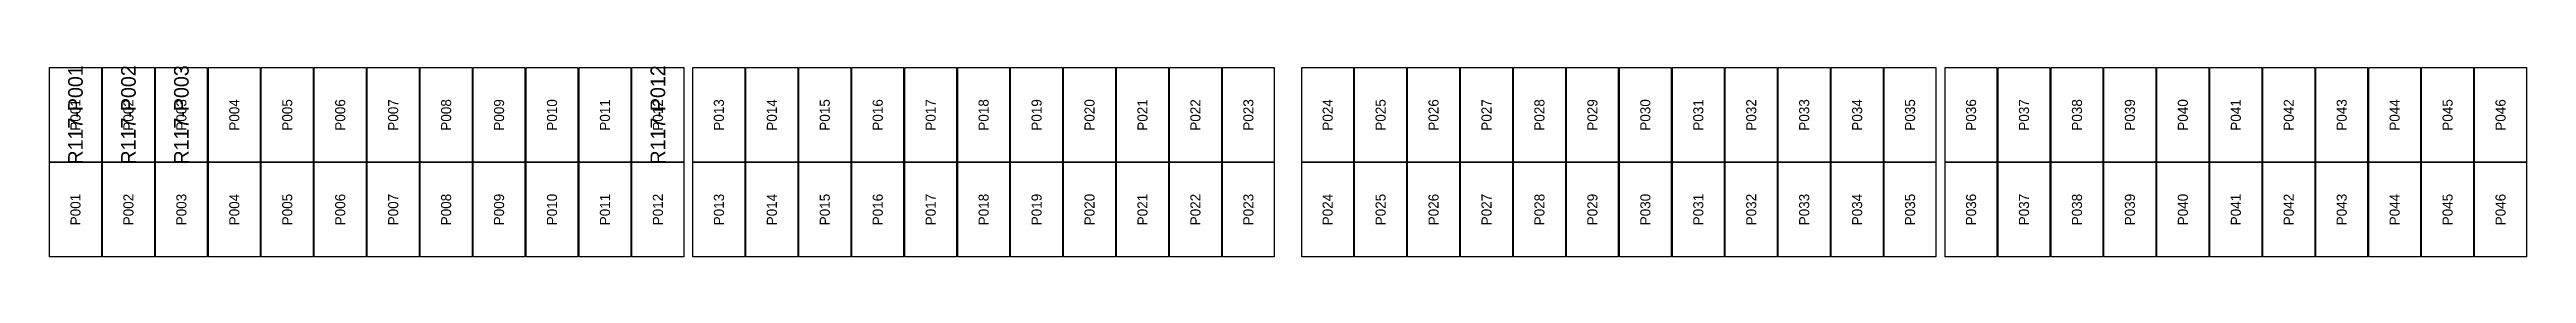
# Model space of a CAD drawing. Extents: x 296295 to 296770, y 651564 to 652121.
# Drawn here: x 296550.9 to 296605, y 651645.4 to 651649.5 of the extents above; entities that cross this region are included whole.
import ezdxf
from ezdxf.enums import TextEntityAlignment as Align

# ---------------------------------------------------------------- set-up
doc = ezdxf.new("R2010")
doc.units = 0

msp = doc.modelspace()

# ---------------------------------------------------------------- texts
at = {"layer": 'DEFECT_LABELS'}
for s, p in [('R117-P001', (296551.427, 651648.471)), ('R117-P002', (296552.585, 651648.471)), ('R117-P003', (296553.743, 651648.471)), ('R117-P012', (296564.165, 651648.471))]:
    msp.add_text(s, height=0.32, rotation=90, dxfattribs=at).set_placement(p, align=Align.MIDDLE_CENTER)
at = {"layer": 'PANEL_POSITION'}
for s, p in [('P001', (296551.427, 651648.471)), ('P002', (296552.585, 651648.471)), ('P003', (296553.743, 651648.471)), ('P004', (296554.901, 651648.471)), ('P005', (296556.059, 651648.471)), ('P006', (296557.217, 651648.471)), ('P007', (296558.375, 651648.471)), ('P008', (296559.533, 651648.471)), ('P009', (296560.691, 651648.471)), ('P010', (296561.849, 651648.471)), ('P011', (296563.007, 651648.471)), ('P012', (296564.165, 651648.471)), ('P013', (296565.499, 651648.471)), ('P014', (296566.657, 651648.471)), ('P015', (296567.815, 651648.471)), ('P016', (296568.973, 651648.471)), ('P017', (296570.131, 651648.471)), ('P018', (296571.289, 651648.471)), ('P019', (296572.447, 651648.471)), ('P020', (296573.605, 651648.471)), ('P021', (296574.763, 651648.471)), ('P022', (296575.921, 651648.471)), ('P023', (296577.079, 651648.471)), ('P024', (296578.813, 651648.471)), ('P025', (296579.971, 651648.471)), ('P026', (296581.129, 651648.471)), ('P027', (296582.287, 651648.471)), ('P028', (296583.445, 651648.471)), ('P029', (296584.603, 651648.471)), ('P030', (296585.761, 651648.471)), ('P031', (296586.919, 651648.471)), ('P032', (296588.077, 651648.471)), ('P033', (296589.235, 651648.471)), ('P034', (296590.393, 651648.471)), ('P035', (296591.551, 651648.471)), ('P036', (296592.885, 651648.471)), ('P037', (296594.043, 651648.471)), ('P038', (296595.201, 651648.471)), ('P039', (296596.359, 651648.471)), ('P040', (296597.517, 651648.471)), ('P041', (296598.675, 651648.471)), ('P042', (296599.833, 651648.471)), ('P043', (296600.991, 651648.471)), ('P044', (296602.149, 651648.471)), ('P045', (296603.307, 651648.471)), ('P046', (296604.465, 651648.471)), ('P001', (296551.427, 651646.408)), ('P002', (296552.585, 651646.408)), ('P003', (296553.743, 651646.408)), ('P004', (296554.901, 651646.408)), ('P005', (296556.059, 651646.408)), ('P006', (296557.217, 651646.408)), ('P007', (296558.375, 651646.408)), ('P008', (296559.533, 651646.408)), ('P009', (296560.691, 651646.408)), ('P010', (296561.849, 651646.408)), ('P011', (296563.007, 651646.408)), ('P012', (296564.165, 651646.408)), ('P013', (296565.499, 651646.408)), ('P014', (296566.657, 651646.408)), ('P015', (296567.815, 651646.408)), ('P016', (296568.973, 651646.408)), ('P017', (296570.131, 651646.408)), ('P018', (296571.289, 651646.408)), ('P019', (296572.447, 651646.408)), ('P020', (296573.605, 651646.408)), ('P021', (296574.763, 651646.408)), ('P022', (296575.921, 651646.408)), ('P023', (296577.079, 651646.408)), ('P024', (296578.813, 651646.408)), ('P025', (296579.971, 651646.408)), ('P026', (296581.129, 651646.408)), ('P027', (296582.287, 651646.408)), ('P028', (296583.445, 651646.408)), ('P029', (296584.603, 651646.408)), ('P030', (296585.761, 651646.408)), ('P031', (296586.919, 651646.408)), ('P032', (296588.077, 651646.408)), ('P033', (296589.235, 651646.408)), ('P034', (296590.393, 651646.408)), ('P035', (296591.551, 651646.408)), ('P036', (296592.885, 651646.408)), ('P037', (296594.043, 651646.408)), ('P038', (296595.201, 651646.408)), ('P039', (296596.359, 651646.408)), ('P040', (296597.517, 651646.408)), ('P041', (296598.675, 651646.408)), ('P042', (296599.833, 651646.408)), ('P043', (296600.991, 651646.408)), ('P044', (296602.149, 651646.408)), ('P045', (296603.307, 651646.408)), ('P046', (296604.465, 651646.408))]:
    msp.add_text(s, height=0.22, rotation=90, dxfattribs=at).set_placement(p, align=Align.MIDDLE_CENTER)

# ---------------------------------------------------------------- linework, layer by layer
at = {"layer": 'DEFECTIVE_PANELS'}
for points in [[(296550.86, 651649.503), (296551.994, 651649.503), (296551.994, 651647.44), (296550.86, 651647.44)], [(296552.018, 651649.503), (296553.152, 651649.503), (296553.152, 651647.44), (296552.018, 651647.44)], [(296553.176, 651649.503), (296554.31, 651649.503), (296554.31, 651647.44), (296553.176, 651647.44)], [(296563.598, 651649.503), (296564.732, 651649.503), (296564.732, 651647.44), (296563.598, 651647.44)]]:
    msp.add_lwpolyline(points, close=True, dxfattribs=at)
at = {"layer": 'PANELS_MASTER'}
for points in [[(296554.334, 651649.503), (296555.468, 651649.503), (296555.468, 651647.44), (296554.334, 651647.44)], [(296555.492, 651649.503), (296556.626, 651649.503), (296556.626, 651647.44), (296555.492, 651647.44)], [(296556.65, 651649.503), (296557.784, 651649.503), (296557.784, 651647.44), (296556.65, 651647.44)], [(296557.808, 651649.503), (296558.942, 651649.503), (296558.942, 651647.44), (296557.808, 651647.44)], [(296558.966, 651649.503), (296560.1, 651649.503), (296560.1, 651647.44), (296558.966, 651647.44)], [(296560.124, 651649.503), (296561.258, 651649.503), (296561.258, 651647.44), (296560.124, 651647.44)], [(296561.282, 651649.503), (296562.416, 651649.503), (296562.416, 651647.44), (296561.282, 651647.44)], [(296562.44, 651649.503), (296563.574, 651649.503), (296563.574, 651647.44), (296562.44, 651647.44)], [(296564.932, 651649.503), (296566.066, 651649.503), (296566.066, 651647.44), (296564.932, 651647.44)], [(296566.09, 651649.503), (296567.224, 651649.503), (296567.224, 651647.44), (296566.09, 651647.44)], [(296567.248, 651649.503), (296568.382, 651649.503), (296568.382, 651647.44), (296567.248, 651647.44)], [(296568.406, 651649.503), (296569.54, 651649.503), (296569.54, 651647.44), (296568.406, 651647.44)], [(296569.564, 651649.503), (296570.698, 651649.503), (296570.698, 651647.44), (296569.564, 651647.44)], [(296570.722, 651649.503), (296571.856, 651649.503), (296571.856, 651647.44), (296570.722, 651647.44)], [(296571.88, 651649.503), (296573.014, 651649.503), (296573.014, 651647.44), (296571.88, 651647.44)], [(296573.038, 651649.503), (296574.172, 651649.503), (296574.172, 651647.44), (296573.038, 651647.44)], [(296574.196, 651649.503), (296575.33, 651649.503), (296575.33, 651647.44), (296574.196, 651647.44)], [(296575.354, 651649.503), (296576.488, 651649.503), (296576.488, 651647.44), (296575.354, 651647.44)], [(296576.512, 651649.503), (296577.646, 651649.503), (296577.646, 651647.44), (296576.512, 651647.44)], [(296578.246, 651649.503), (296579.38, 651649.503), (296579.38, 651647.44), (296578.246, 651647.44)], [(296579.404, 651649.503), (296580.538, 651649.503), (296580.538, 651647.44), (296579.404, 651647.44)], [(296580.562, 651649.503), (296581.696, 651649.503), (296581.696, 651647.44), (296580.562, 651647.44)], [(296581.72, 651649.503), (296582.854, 651649.503), (296582.854, 651647.44), (296581.72, 651647.44)], [(296582.878, 651649.503), (296584.012, 651649.503), (296584.012, 651647.44), (296582.878, 651647.44)], [(296584.036, 651649.503), (296585.17, 651649.503), (296585.17, 651647.44), (296584.036, 651647.44)], [(296585.194, 651649.503), (296586.328, 651649.503), (296586.328, 651647.44), (296585.194, 651647.44)], [(296586.352, 651649.503), (296587.486, 651649.503), (296587.486, 651647.44), (296586.352, 651647.44)], [(296587.51, 651649.503), (296588.644, 651649.503), (296588.644, 651647.44), (296587.51, 651647.44)], [(296588.668, 651649.503), (296589.802, 651649.503), (296589.802, 651647.44), (296588.668, 651647.44)], [(296589.826, 651649.503), (296590.96, 651649.503), (296590.96, 651647.44), (296589.826, 651647.44)], [(296590.984, 651649.503), (296592.118, 651649.503), (296592.118, 651647.44), (296590.984, 651647.44)], [(296592.318, 651649.503), (296593.452, 651649.503), (296593.452, 651647.44), (296592.318, 651647.44)], [(296593.476, 651649.503), (296594.61, 651649.503), (296594.61, 651647.44), (296593.476, 651647.44)], [(296594.634, 651649.503), (296595.768, 651649.503), (296595.768, 651647.44), (296594.634, 651647.44)], [(296595.792, 651649.503), (296596.926, 651649.503), (296596.926, 651647.44), (296595.792, 651647.44)], [(296596.95, 651649.503), (296598.084, 651649.503), (296598.084, 651647.44), (296596.95, 651647.44)], [(296598.108, 651649.503), (296599.242, 651649.503), (296599.242, 651647.44), (296598.108, 651647.44)], [(296599.266, 651649.503), (296600.4, 651649.503), (296600.4, 651647.44), (296599.266, 651647.44)], [(296600.424, 651649.503), (296601.558, 651649.503), (296601.558, 651647.44), (296600.424, 651647.44)], [(296601.582, 651649.503), (296602.716, 651649.503), (296602.716, 651647.44), (296601.582, 651647.44)], [(296602.74, 651649.503), (296603.874, 651649.503), (296603.874, 651647.44), (296602.74, 651647.44)], [(296603.898, 651649.503), (296605.032, 651649.503), (296605.032, 651647.44), (296603.898, 651647.44)], [(296550.86, 651647.44), (296551.994, 651647.44), (296551.994, 651645.377), (296550.86, 651645.377)], [(296552.018, 651647.44), (296553.152, 651647.44), (296553.152, 651645.377), (296552.018, 651645.377)], [(296553.176, 651647.44), (296554.31, 651647.44), (296554.31, 651645.377), (296553.176, 651645.377)], [(296554.334, 651647.44), (296555.468, 651647.44), (296555.468, 651645.377), (296554.334, 651645.377)], [(296555.492, 651647.44), (296556.626, 651647.44), (296556.626, 651645.377), (296555.492, 651645.377)], [(296556.65, 651647.44), (296557.784, 651647.44), (296557.784, 651645.377), (296556.65, 651645.377)], [(296557.808, 651647.44), (296558.942, 651647.44), (296558.942, 651645.377), (296557.808, 651645.377)], [(296558.966, 651647.44), (296560.1, 651647.44), (296560.1, 651645.377), (296558.966, 651645.377)], [(296560.124, 651647.44), (296561.258, 651647.44), (296561.258, 651645.377), (296560.124, 651645.377)], [(296561.282, 651647.44), (296562.416, 651647.44), (296562.416, 651645.377), (296561.282, 651645.377)], [(296562.44, 651647.44), (296563.574, 651647.44), (296563.574, 651645.377), (296562.44, 651645.377)], [(296563.598, 651647.44), (296564.732, 651647.44), (296564.732, 651645.377), (296563.598, 651645.377)], [(296564.932, 651647.44), (296566.066, 651647.44), (296566.066, 651645.377), (296564.932, 651645.377)], [(296566.09, 651647.44), (296567.224, 651647.44), (296567.224, 651645.377), (296566.09, 651645.377)], [(296567.248, 651647.44), (296568.382, 651647.44), (296568.382, 651645.377), (296567.248, 651645.377)], [(296568.406, 651647.44), (296569.54, 651647.44), (296569.54, 651645.377), (296568.406, 651645.377)], [(296569.564, 651647.44), (296570.698, 651647.44), (296570.698, 651645.377), (296569.564, 651645.377)], [(296570.722, 651647.44), (296571.856, 651647.44), (296571.856, 651645.377), (296570.722, 651645.377)], [(296571.88, 651647.44), (296573.014, 651647.44), (296573.014, 651645.377), (296571.88, 651645.377)], [(296573.038, 651647.44), (296574.172, 651647.44), (296574.172, 651645.377), (296573.038, 651645.377)], [(296574.196, 651647.44), (296575.33, 651647.44), (296575.33, 651645.377), (296574.196, 651645.377)], [(296575.354, 651647.44), (296576.488, 651647.44), (296576.488, 651645.377), (296575.354, 651645.377)], [(296576.512, 651647.44), (296577.646, 651647.44), (296577.646, 651645.377), (296576.512, 651645.377)], [(296578.246, 651647.44), (296579.38, 651647.44), (296579.38, 651645.377), (296578.246, 651645.377)], [(296579.404, 651647.44), (296580.538, 651647.44), (296580.538, 651645.377), (296579.404, 651645.377)], [(296580.562, 651647.44), (296581.696, 651647.44), (296581.696, 651645.377), (296580.562, 651645.377)], [(296581.72, 651647.44), (296582.854, 651647.44), (296582.854, 651645.377), (296581.72, 651645.377)], [(296582.878, 651647.44), (296584.012, 651647.44), (296584.012, 651645.377), (296582.878, 651645.377)], [(296584.036, 651647.44), (296585.17, 651647.44), (296585.17, 651645.377), (296584.036, 651645.377)], [(296585.194, 651647.44), (296586.328, 651647.44), (296586.328, 651645.377), (296585.194, 651645.377)], [(296586.352, 651647.44), (296587.486, 651647.44), (296587.486, 651645.377), (296586.352, 651645.377)], [(296587.51, 651647.44), (296588.644, 651647.44), (296588.644, 651645.377), (296587.51, 651645.377)], [(296588.668, 651647.44), (296589.802, 651647.44), (296589.802, 651645.377), (296588.668, 651645.377)], [(296589.826, 651647.44), (296590.96, 651647.44), (296590.96, 651645.377), (296589.826, 651645.377)], [(296590.984, 651647.44), (296592.118, 651647.44), (296592.118, 651645.377), (296590.984, 651645.377)], [(296592.318, 651647.44), (296593.452, 651647.44), (296593.452, 651645.377), (296592.318, 651645.377)], [(296593.476, 651647.44), (296594.61, 651647.44), (296594.61, 651645.377), (296593.476, 651645.377)], [(296594.634, 651647.44), (296595.768, 651647.44), (296595.768, 651645.377), (296594.634, 651645.377)], [(296595.792, 651647.44), (296596.926, 651647.44), (296596.926, 651645.377), (296595.792, 651645.377)], [(296596.95, 651647.44), (296598.084, 651647.44), (296598.084, 651645.377), (296596.95, 651645.377)], [(296598.108, 651647.44), (296599.242, 651647.44), (296599.242, 651645.377), (296598.108, 651645.377)], [(296599.266, 651647.44), (296600.4, 651647.44), (296600.4, 651645.377), (296599.266, 651645.377)], [(296600.424, 651647.44), (296601.558, 651647.44), (296601.558, 651645.377), (296600.424, 651645.377)], [(296601.582, 651647.44), (296602.716, 651647.44), (296602.716, 651645.377), (296601.582, 651645.377)], [(296602.74, 651647.44), (296603.874, 651647.44), (296603.874, 651645.377), (296602.74, 651645.377)], [(296603.898, 651647.44), (296605.032, 651647.44), (296605.032, 651645.377), (296603.898, 651645.377)]]:
    msp.add_lwpolyline(points, close=True, dxfattribs=at)

msp.set_redraw_order([(e.dxf.handle, doc.entitydb.next_handle()) for e in msp.query("TEXT MTEXT ATTDEF DIMENSION ARC_DIMENSION")])  # texts and dimensions are drawn at this point

doc.saveas('drawing.dxf')
